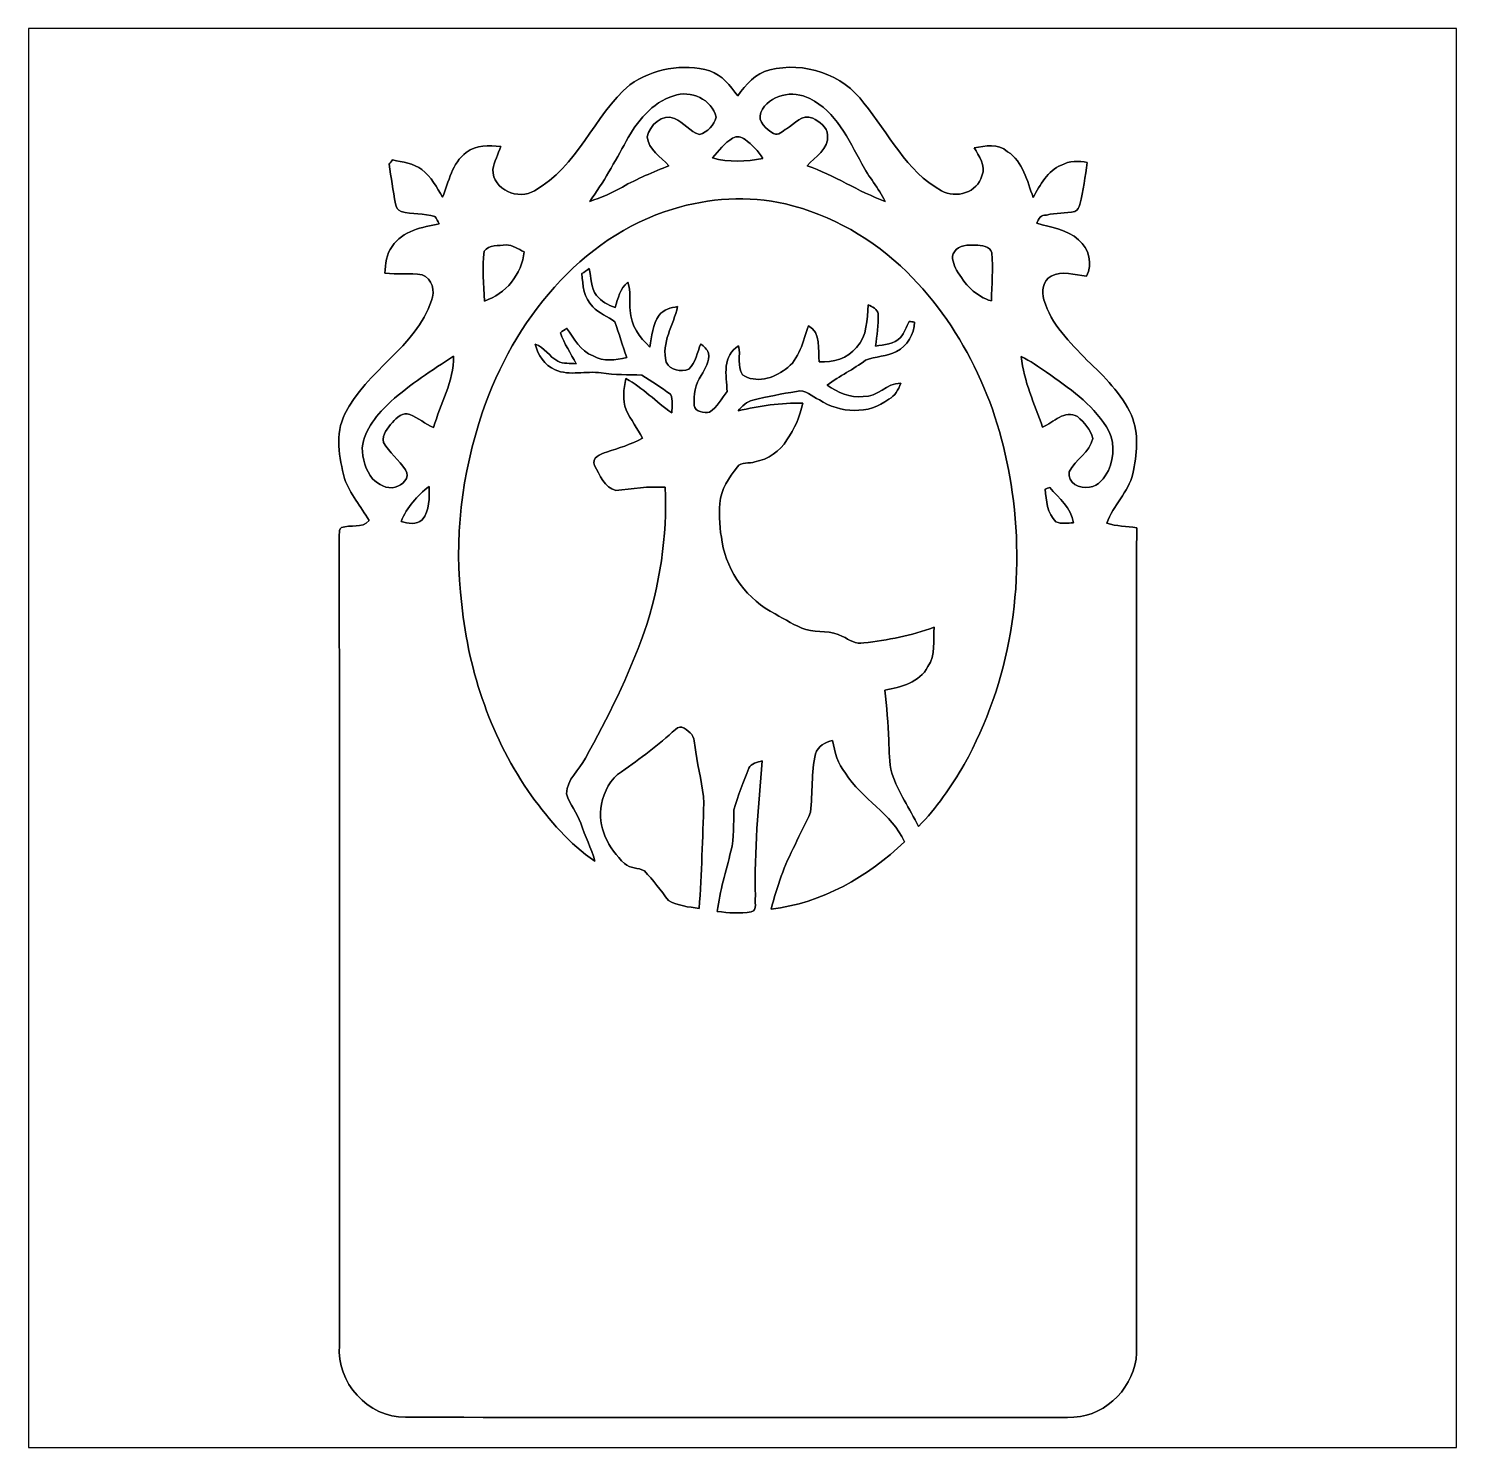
# Model space of a CAD drawing. Header units: centimetres. Extents: x -16.8 to 16.8, y -16.7 to 16.7.
import ezdxf

# ---------------------------------------------------------------- set-up
doc = ezdxf.new("R2010")
doc.units = ezdxf.units.CM
doc.header["$MEASUREMENT"] = 0
doc.layers.add('Layer 1', color=7, linetype='Continuous')

msp = doc.modelspace()

# ---------------------------------------------------------------- linework, layer by layer
at = {"layer": 'Layer 1', "color": 7}
for points, knots in [([(-16.77458, 16.66875), (-16.77458, 16.66875), (16.77458, 16.66875), (16.77458, 16.66875), (16.77458, 16.66875), (16.77458, 16.66875), (16.77458, -16.66875), (16.77458, -16.66875), (16.77458, -16.66875), (16.77458, -16.66875), (-16.77458, -16.66875), (-16.77458, -16.66875), (-16.77458, -16.66875), (-16.77458, -16.66875), (-16.77458, 16.66875), (-16.77458, 16.66875), (-16.77458, 16.66875), (-16.77458, 16.66875), (-16.77458, 16.66875), (-16.77458, 16.66875)], [0, 0, 0, 0, 0.16666667, 0.16666667, 0.16666667, 0.16666667, 0.33333333, 0.33333333, 0.33333333, 0.33333333, 0.5, 0.5, 0.5, 0.5, 0.66666667, 0.66666667, 0.66666667, 0.66666667, 1, 1, 1, 1]), ([(-2.64795, 15.34689), (-3.50203, 14.61629), (-3.87421, 13.42072), (-4.88562, 12.8591), (-4.88562, 12.8591), (-5.26662, 12.62803), (-5.85893, 12.87992), (-5.86987, 13.3537), (-5.86987, 13.3537), (-5.82683, 13.54243), (-5.74322, 13.71847), (-5.67937, 13.90086), (-5.67937, 13.90086), (-5.95665, 13.91532), (-6.25828, 13.94248), (-6.49076, 13.75939), (-6.49076, 13.75939), (-6.82837, 13.50786), (-6.9021, 13.07324), (-7.04497, 12.70388), (-7.04497, 12.70388), (-7.17868, 12.93918), (-7.31379, 13.18507), (-7.53075, 13.3544), (-7.53075, 13.3544), (-7.73007, 13.50469), (-7.98654, 13.52973), (-8.22219, 13.5823), (-8.22219, 13.5823), (-8.24971, 13.54843), (-8.27758, 13.51492), (-8.30509, 13.48105), (-8.30509, 13.48105), (-8.24936, 13.17272), (-8.21619, 12.86087), (-8.15093, 12.5543), (-8.15093, 12.5543), (-8.13541, 12.47987), (-8.10366, 12.39379), (-8.02287, 12.37015), (-8.02287, 12.37015), (-7.76534, 12.29078), (-7.48524, 12.33699), (-7.22806, 12.2495), (-7.22806, 12.2495), (-7.18432, 12.20082), (-7.15504, 12.14155), (-7.12364, 12.0844), (-7.12364, 12.0844), (-7.52334, 11.99833), (-7.99253, 11.92283), (-8.23278, 11.551), (-8.23278, 11.551), (-8.3693, 11.37003), (-8.38941, 11.1379), (-8.40176, 10.92024), (-8.40176, 10.92024), (-8.11213, 10.88355), (-7.8165, 10.93929), (-7.52934, 10.88178), (-7.52934, 10.88178), (-7.2838, 10.80311), (-7.21995, 10.49267), (-7.3085, 10.27677), (-7.3085, 10.27677), (-7.67433, 9.16975), (-8.84626, 8.63847), (-9.3412, 7.6133), (-9.3412, 7.6133), (-9.58674, 7.13811), (-9.47103, 6.59059), (-9.35355, 6.09706), (-9.35355, 6.09706), (-9.22338, 5.73546), (-8.96514, 5.43983), (-8.77535, 5.10963), (-8.77535, 5.10963), (-8.93727, 4.91208), (-9.21068, 5.02532), (-9.42128, 4.94206), (-9.42128, 4.94206), (-9.48902, 4.91984), (-9.46573, 4.83658), (-9.47491, 4.7819), (-9.47491, 4.7819), (-9.46785, -1.5688), (-9.47491, -7.91986), (-9.47138, -14.27092), (-9.47138, -14.27092), (-9.55075, -15.13946), (-8.79299, -15.96849), (-7.92127, -15.95826), (-7.92127, -15.95826), (-3.04094, -15.97131), (1.84009, -15.9572), (6.72042, -15.96496), (6.72042, -15.96496), (7.12682, -15.96284), (7.53463, -15.97977), (7.94032, -15.94238), (7.94032, -15.94238), (8.70479, -15.81714), (9.30063, -15.08019), (9.25971, -14.3062), (9.25971, -14.3062), (9.26218, -7.89234), (9.2583, -1.47849), (9.26147, 4.93501), (9.26147, 4.93501), (9.0297, 4.98369), (8.78593, 4.96605), (8.56192, 5.0486), (8.56192, 5.0486), (8.70973, 5.46206), (9.06286, 5.77286), (9.17328, 6.2036), (9.17328, 6.2036), (9.26253, 6.65586), (9.32356, 7.14622), (9.13977, 7.58261), (9.13977, 7.58261), (8.90129, 8.09131), (8.50371, 8.49701), (8.09696, 8.87342), (8.09696, 8.87342), (7.69444, 9.29322), (7.24606, 9.71832), (7.08378, 10.29582), (7.08378, 10.29582), (7.02804, 10.48703), (7.05097, 10.75196), (7.24923, 10.84827), (7.24923, 10.84827), (7.50147, 11.00208), (7.80803, 10.87579), (8.07967, 10.85109), (8.07967, 10.85109), (8.24195, 11.13296), (8.13717, 11.50056), (7.89481, 11.70481), (7.89481, 11.70481), (7.62917, 11.95211), (7.25029, 11.99303), (6.91832, 12.09393), (6.91832, 12.09393), (6.94902, 12.19341), (7.01252, 12.30736), (7.14446, 12.28619), (7.14446, 12.28619), (7.36212, 12.34264), (7.59107, 12.32253), (7.80979, 12.37368), (7.80979, 12.37368), (7.88106, 12.39238), (7.90293, 12.47493), (7.92551, 12.53596), (7.92551, 12.53596), (8.01158, 12.85946), (8.04827, 13.19354), (8.10154, 13.52374), (8.10154, 13.52374), (7.89905, 13.56325), (7.68032, 13.56042), (7.49547, 13.46024), (7.49547, 13.46024), (7.1688, 13.32653), (6.9917, 12.9981), (6.8326, 12.70212), (6.8326, 12.70212), (6.68091, 13.08171), (6.60188, 13.54349), (6.22653, 13.77597), (6.22653, 13.77597), (6.00992, 13.97635), (5.70583, 13.90897), (5.44407, 13.86981), (5.44407, 13.86981), (5.55378, 13.6712), (5.72629, 13.45212), (5.62575, 13.21223), (5.62575, 13.21223), (5.5312, 12.81536), (5.00803, 12.66543), (4.67431, 12.8584), (4.67431, 12.8584), (3.8421, 13.31313), (3.43464, 14.21342), (2.8515, 14.91615), (2.8515, 14.91615), (2.36679, 15.5956), (1.43898, 15.89864), (0.63959, 15.69791), (0.63959, 15.69791), (0.30551, 15.62206), (0.08079, 15.34971), (-0.11148, 15.08795), (-0.11148, 15.08795), (-0.28751, 15.32184), (-0.47801, 15.58219), (-0.768, 15.67321), (-0.768, 15.67321), (-1.39841, 15.86301), (-2.11102, 15.72013), (-2.64795, 15.34689)], [0, 0, 0, 0, 0.01923077, 0.01923077, 0.01923077, 0.01923077, 0.03846154, 0.03846154, 0.03846154, 0.03846154, 0.05769231, 0.05769231, 0.05769231, 0.05769231, 0.07692308, 0.07692308, 0.07692308, 0.07692308, 0.09615385, 0.09615385, 0.09615385, 0.09615385, 0.11538462, 0.11538462, 0.11538462, 0.11538462, 0.13461538, 0.13461538, 0.13461538, 0.13461538, 0.15384615, 0.15384615, 0.15384615, 0.15384615, 0.17307692, 0.17307692, 0.17307692, 0.17307692, 0.19230769, 0.19230769, 0.19230769, 0.19230769, 0.21153846, 0.21153846, 0.21153846, 0.21153846, 0.23076923, 0.23076923, 0.23076923, 0.23076923, 0.25, 0.25, 0.25, 0.25, 0.26923077, 0.26923077, 0.26923077, 0.26923077, 0.28846154, 0.28846154, 0.28846154, 0.28846154, 0.30769231, 0.30769231, 0.30769231, 0.30769231, 0.32692308, 0.32692308, 0.32692308, 0.32692308, 0.34615385, 0.34615385, 0.34615385, 0.34615385, 0.36538462, 0.36538462, 0.36538462, 0.36538462, 0.38461538, 0.38461538, 0.38461538, 0.38461538, 0.40384615, 0.40384615, 0.40384615, 0.40384615, 0.42307692, 0.42307692, 0.42307692, 0.42307692, 0.44230769, 0.44230769, 0.44230769, 0.44230769, 0.46153846, 0.46153846, 0.46153846, 0.46153846, 0.48076923, 0.48076923, 0.48076923, 0.48076923, 0.5, 0.5, 0.5, 0.5, 0.51923077, 0.51923077, 0.51923077, 0.51923077, 0.53846154, 0.53846154, 0.53846154, 0.53846154, 0.55769231, 0.55769231, 0.55769231, 0.55769231, 0.57692308, 0.57692308, 0.57692308, 0.57692308, 0.59615385, 0.59615385, 0.59615385, 0.59615385, 0.61538462, 0.61538462, 0.61538462, 0.61538462, 0.63461538, 0.63461538, 0.63461538, 0.63461538, 0.65384615, 0.65384615, 0.65384615, 0.65384615, 0.67307692, 0.67307692, 0.67307692, 0.67307692, 0.69230769, 0.69230769, 0.69230769, 0.69230769, 0.71153846, 0.71153846, 0.71153846, 0.71153846, 0.73076923, 0.73076923, 0.73076923, 0.73076923, 0.75, 0.75, 0.75, 0.75, 0.76923077, 0.76923077, 0.76923077, 0.76923077, 0.78846154, 0.78846154, 0.78846154, 0.78846154, 0.80769231, 0.80769231, 0.80769231, 0.80769231, 0.82692308, 0.82692308, 0.82692308, 0.82692308, 0.84615385, 0.84615385, 0.84615385, 0.84615385, 0.86538462, 0.86538462, 0.86538462, 0.86538462, 0.88461538, 0.88461538, 0.88461538, 0.88461538, 0.90384615, 0.90384615, 0.90384615, 0.90384615, 0.92307692, 0.92307692, 0.92307692, 0.92307692, 0.94230769, 0.94230769, 0.94230769, 0.94230769, 0.96153846, 0.96153846, 0.96153846, 0.96153846, 1, 1, 1, 1]), ([(-1.61608, 15.08866), (-1.21885, 15.23224), (-0.71579, 15.0047), (-0.61913, 14.58736), (-0.61913, 14.58736), (-0.66146, 14.39933), (-0.8255, 14.23106), (-1.01247, 14.18308), (-1.01247, 14.18308), (-1.2379, 14.24446), (-1.38677, 14.45966), (-1.59808, 14.55596), (-1.59808, 14.55596), (-1.8863, 14.68155), (-2.18228, 14.39227), (-2.24155, 14.12734), (-2.24155, 14.12734), (-2.21051, 13.8236), (-1.92088, 13.65003), (-1.7272, 13.44683), (-1.7272, 13.44683), (-2.10044, 13.2969), (-2.47086, 13.13956), (-2.82328, 12.94553), (-2.82328, 12.94553), (-3.0667, 12.80654), (-3.32458, 12.69506), (-3.59057, 12.60651), (-3.59057, 12.60651), (-3.26637, 13.05454), (-2.99649, 13.53714), (-2.73403, 14.02292), (-2.73403, 14.02292), (-2.48391, 14.47447), (-2.13007, 14.93449), (-1.61608, 15.08866)], [0, 0, 0, 0, 0.1, 0.1, 0.1, 0.1, 0.2, 0.2, 0.2, 0.2, 0.3, 0.3, 0.3, 0.3, 0.4, 0.4, 0.4, 0.4, 0.5, 0.5, 0.5, 0.5, 0.6, 0.6, 0.6, 0.6, 0.7, 0.7, 0.7, 0.7, 0.8, 0.8, 0.8, 0.8, 1, 1, 1, 1]), ([(0.43392, 14.69778), (0.6156, 15.11935), (1.19592, 15.23471), (1.57833, 15.02163), (1.57833, 15.02163), (2.19957, 14.72777), (2.48744, 14.06102), (2.80458, 13.49269), (2.80458, 13.49269), (2.96051, 13.18084), (3.20181, 12.92084), (3.35386, 12.60722), (3.35386, 12.60722), (2.72027, 12.83829), (2.15441, 13.22352), (1.51589, 13.44612), (1.51589, 13.44612), (1.70603, 13.65497), (2.03659, 13.83594), (1.99672, 14.16473), (1.99672, 14.16473), (1.99637, 14.36017), (1.8034, 14.47976), (1.65206, 14.56443), (1.65206, 14.56443), (1.39841, 14.67591), (1.22696, 14.42402), (1.03434, 14.3129), (1.03434, 14.3129), (0.94721, 14.27127), (0.84032, 14.12981), (0.73096, 14.2046), (0.73096, 14.2046), (0.5648, 14.28962), (0.33972, 14.48506), (0.43392, 14.69778)], [0, 0, 0, 0, 0.1, 0.1, 0.1, 0.1, 0.2, 0.2, 0.2, 0.2, 0.3, 0.3, 0.3, 0.3, 0.4, 0.4, 0.4, 0.4, 0.5, 0.5, 0.5, 0.5, 0.6, 0.6, 0.6, 0.6, 0.7, 0.7, 0.7, 0.7, 0.8, 0.8, 0.8, 0.8, 1, 1, 1, 1]), ([(-0.23142, 14.09277), (-0.13935, 14.14921), (-0.02152, 14.12699), (0.05891, 14.0649), (0.05891, 14.0649), (0.22507, 13.94248), (0.37677, 13.79396), (0.47801, 13.61264), (0.47801, 13.61264), (0.08714, 13.54243), (-0.31997, 13.52021), (-0.70556, 13.63098), (-0.70556, 13.63098), (-0.56127, 13.79679), (-0.42298, 13.97811), (-0.23142, 14.09277)], [0, 0, 0, 0, 0.2, 0.2, 0.2, 0.2, 0.4, 0.4, 0.4, 0.4, 0.6, 0.6, 0.6, 0.6, 1, 1, 1, 1]), ([(-1.64006, 12.42907), (-0.78705, 12.68942), (0.13582, 12.74833), (1.00789, 12.54795), (1.00789, 12.54795), (2.08421, 12.29748), (3.07269, 11.72175), (3.86009, 10.95093), (3.86009, 10.95093), (5.25462, 9.58074), (6.07801, 7.69479), (6.33871, 5.77321), (6.33871, 5.77321), (6.64774, 3.59516), (6.28826, 1.30563), (5.20912, -0.62124), (5.20912, -0.62124), (4.90079, -1.13947), (4.5653, -1.64994), (4.13561, -2.0768), (4.13561, -2.0768), (3.92853, -1.66017), (3.65513, -1.27423), (3.51155, -0.82797), (3.51155, -0.82797), (3.43994, -0.57644), (3.4477, -0.31115), (3.43606, -0.05256), (3.43606, -0.05256), (3.43112, 0.34219), (3.38314, 0.73413), (3.34469, 1.12642), (3.34469, 1.12642), (3.72428, 1.19168), (4.16278, 1.30634), (4.35681, 1.67605), (4.35681, 1.67605), (4.54131, 1.94874), (4.47957, 2.29306), (4.5018, 2.60209), (4.5018, 2.60209), (3.97228, 2.40065), (3.4096, 2.30399), (2.84974, 2.23308), (2.84974, 2.23308), (2.66136, 2.19075), (2.50896, 2.31105), (2.35268, 2.38866), (2.35268, 2.38866), (2.08739, 2.53153), (1.77094, 2.47685), (1.48731, 2.54847), (1.48731, 2.54847), (1.22943, 2.63384), (1.00365, 2.78765), (0.76588, 2.91465), (0.76588, 2.91465), (0.12559, 3.24767), (-0.36301, 3.88514), (-0.47731, 4.60304), (-0.47731, 4.60304), (-0.53481, 4.90149), (-0.55386, 5.20771), (-0.53587, 5.51074), (-0.53587, 5.51074), (-0.51364, 5.83882), (-0.31574, 6.11681), (-0.12136, 6.36799), (-0.12136, 6.36799), (-0.02999, 6.49923), (0.16298, 6.44031), (0.29316, 6.49146), (0.29316, 6.49146), (0.59902, 6.54191), (0.88371, 6.73382), (1.04069, 7.00229), (1.04069, 7.00229), (1.22026, 7.26264), (1.35537, 7.55685), (1.4157, 7.86836), (1.4157, 7.86836), (0.90346, 7.88211), (0.39441, 7.79674), (-0.10442, 7.68879), (-0.10442, 7.68879), (-0.00706, 7.79321), (0.09737, 7.90575), (0.24342, 7.93644), (0.24342, 7.93644), (0.58138, 8.02005), (0.92392, 8.0899), (1.26859, 8.14105), (1.26859, 8.14105), (1.4792, 8.20596), (1.63442, 8.02428), (1.80552, 7.9435), (1.80552, 7.9435), (2.28565, 7.62811), (2.97356, 7.59389), (3.43747, 7.95867), (3.43747, 7.95867), (3.58352, 8.03698), (3.66571, 8.18374), (3.71651, 8.33473), (3.71651, 8.33473), (3.3842, 8.35237), (3.17676, 7.9943), (2.8388, 8.0264), (2.8388, 8.0264), (2.52554, 7.98019), (2.24049, 8.12271), (1.99178, 8.29275), (1.99178, 8.29275), (2.2793, 8.50759), (2.60879, 8.65928), (2.89313, 8.88047), (2.89313, 8.88047), (3.12843, 8.96444), (3.39161, 8.96585), (3.61668, 9.08438), (3.61668, 9.08438), (3.87879, 9.20397), (4.03049, 9.49043), (4.04424, 9.77124), (4.04424, 9.77124), (4.00121, 9.77653), (3.95852, 9.78147), (3.91583, 9.78641), (3.91583, 9.78641), (3.85551, 9.65729), (3.80012, 9.52288), (3.71369, 9.40894), (3.71369, 9.40894), (3.56094, 9.24948), (3.33269, 9.23607), (3.12773, 9.20891), (3.12773, 9.20891), (3.1556, 9.45938), (3.19511, 9.71056), (3.1877, 9.9635), (3.1877, 9.9635), (3.16971, 10.08204), (3.04659, 10.12896), (2.95416, 10.17729), (2.95416, 10.17729), (2.92276, 9.83333), (2.93829, 9.44527), (2.67547, 9.17857), (2.67547, 9.17857), (2.47015, 8.9094), (2.12619, 8.82544), (1.80375, 8.83567), (1.80375, 8.83567), (1.76565, 9.12036), (1.85491, 9.52077), (1.54834, 9.68692), (1.54834, 9.68692), (1.4164, 9.32568), (1.34867, 8.89212), (1.00506, 8.6614), (1.00506, 8.6614), (0.7299, 8.45326), (0.30621, 8.32062), (-0.00176, 8.53581), (-0.00176, 8.53581), (-0.13123, 8.73442), (-0.04092, 8.99019), (-0.09102, 9.21173), (-0.09102, 9.21173), (-0.47978, 8.9976), (-0.38488, 8.51041), (-0.35948, 8.14458), (-0.35948, 8.14458), (-0.48084, 7.97137), (-0.59866, 7.77875), (-0.77223, 7.65281), (-0.77223, 7.65281), (-0.90099, 7.63129), (-1.11196, 7.65951), (-1.13736, 7.81614), (-1.13736, 7.81614), (-1.149, 8.06132), (-1.1109, 8.31321), (-0.97049, 8.51958), (-0.97049, 8.51958), (-0.87595, 8.67939), (-0.77399, 8.84943), (-0.79728, 9.04487), (-0.79728, 9.04487), (-0.82797, 9.13836), (-0.91334, 9.19762), (-0.98002, 9.2643), (-0.98002, 9.2643), (-1.06751, 9.06251), (-1.09538, 8.82509), (-1.26083, 8.66599), (-1.26083, 8.66599), (-1.44321, 8.59684), (-1.70356, 8.63106), (-1.78964, 8.82826), (-1.78964, 8.82826), (-1.91946, 9.28934), (-1.62066, 9.69998), (-1.524, 10.13531), (-1.524, 10.13531), (-1.68451, 10.11379), (-1.85561, 10.0651), (-1.95898, 9.93175), (-1.95898, 9.93175), (-2.12513, 9.7215), (-2.12408, 9.43575), (-2.17558, 9.18598), (-2.17558, 9.18598), (-2.41476, 9.41176), (-2.6289, 9.69892), (-2.63666, 10.04147), (-2.63666, 10.04147), (-2.66488, 10.26266), (-2.61691, 10.49196), (-2.69064, 10.70681), (-2.69064, 10.70681), (-2.88466, 10.57028), (-2.91783, 10.32545), (-2.99297, 10.11661), (-2.99297, 10.11661), (-3.15948, 10.17129), (-3.31893, 10.26019), (-3.43112, 10.39742), (-3.43112, 10.39742), (-3.56553, 10.58404), (-3.55212, 10.81899), (-3.59939, 11.03313), (-3.59939, 11.03313), (-3.65725, 10.9922), (-3.7144, 10.95093), (-3.77155, 10.91001), (-3.77155, 10.91001), (-3.75532, 10.63837), (-3.72992, 10.3318), (-3.51861, 10.13425), (-3.51861, 10.13425), (-3.37326, 9.9762), (-3.16195, 9.90847), (-2.99896, 9.77477), (-2.99896, 9.77477), (-2.89384, 9.50136), (-2.82187, 9.21385), (-2.72062, 8.93798), (-2.72062, 8.93798), (-2.98168, 8.8713), (-3.26355, 8.84343), (-3.5119, 8.97572), (-3.5119, 8.97572), (-3.80718, 9.09567), (-3.95605, 9.38459), (-4.1335, 9.62731), (-4.1335, 9.62731), (-4.18148, 9.59273), (-4.2291, 9.55781), (-4.27673, 9.52288), (-4.27673, 9.52288), (-4.19171, 9.26218), (-4.03366, 9.0357), (-3.90878, 8.79369), (-3.90878, 8.79369), (-4.05165, 8.8078), (-4.20899, 8.78558), (-4.34269, 8.85331), (-4.34269, 8.85331), (-4.53461, 8.96514), (-4.65667, 9.17293), (-4.86798, 9.25512), (-4.86798, 9.25512), (-4.81753, 8.99513), (-4.6422, 8.76406), (-4.40408, 8.64799), (-4.40408, 8.64799), (-4.05624, 8.50124), (-3.67983, 8.63177), (-3.31929, 8.57814), (-3.31929, 8.57814), (-3.00355, 8.52805), (-2.68182, 8.54181), (-2.36396, 8.52452), (-2.36396, 8.52452), (-2.13501, 8.38412), (-1.90641, 8.24054), (-1.69333, 8.07614), (-1.69333, 8.07614), (-1.62348, 7.94385), (-1.65876, 7.78369), (-1.66299, 7.63976), (-1.66299, 7.63976), (-2.03129, 7.89517), (-2.34244, 8.23172), (-2.74038, 8.44444), (-2.74038, 8.44444), (-2.78977, 8.2042), (-2.82963, 7.94103), (-2.73579, 7.70749), (-2.73579, 7.70749), (-2.62467, 7.47748), (-2.46803, 7.27251), (-2.35162, 7.04462), (-2.35162, 7.04462), (-2.61902, 6.90139), (-2.90548, 6.80473), (-3.19511, 6.71901), (-3.19511, 6.71901), (-3.32387, 6.67597), (-3.56658, 6.58354), (-3.4738, 6.40503), (-3.4738, 6.40503), (-3.35386, 6.18067), (-3.24838, 5.88081), (-2.97639, 5.81554), (-2.97639, 5.81554), (-2.59115, 5.85823), (-2.20592, 5.91679), (-1.81645, 5.89068), (-1.81645, 5.89068), (-1.76636, 4.73745), (-1.93993, 3.57893), (-2.31034, 2.48673), (-2.31034, 2.48673), (-2.67194, 1.45733), (-3.16618, 0.48048), (-3.68935, -0.47484), (-3.68935, -0.47484), (-3.83011, -0.75953), (-4.1342, -0.96767), (-4.13138, -1.31128), (-4.13138, -1.31128), (-4.06471, -1.56034), (-3.87985, -1.75789), (-3.80083, -2.00307), (-3.80083, -2.00307), (-3.69641, -2.30223), (-3.55353, -2.58763), (-3.46781, -2.89313), (-3.46781, -2.89313), (-4.06329, -2.49132), (-4.53461, -1.93357), (-4.95618, -1.3589), (-4.95618, -1.3589), (-5.88963, -0.03916), (-6.43431, 1.53458), (-6.59553, 3.13831), (-6.59553, 3.13831), (-6.79379, 4.65808), (-6.59589, 6.21453), (-6.10799, 7.66304), (-6.10799, 7.66304), (-5.73617, 8.73372), (-5.18054, 9.74866), (-4.41854, 10.59215), (-4.41854, 10.59215), (-3.67489, 11.43282), (-2.71815, 12.09992), (-1.64006, 12.42907)], [0, 0, 0, 0, 0.01098901, 0.01098901, 0.01098901, 0.01098901, 0.02197802, 0.02197802, 0.02197802, 0.02197802, 0.03296703, 0.03296703, 0.03296703, 0.03296703, 0.04395604, 0.04395604, 0.04395604, 0.04395604, 0.05494505, 0.05494505, 0.05494505, 0.05494505, 0.06593407, 0.06593407, 0.06593407, 0.06593407, 0.07692308, 0.07692308, 0.07692308, 0.07692308, 0.08791209, 0.08791209, 0.08791209, 0.08791209, 0.0989011, 0.0989011, 0.0989011, 0.0989011, 0.10989011, 0.10989011, 0.10989011, 0.10989011, 0.12087912, 0.12087912, 0.12087912, 0.12087912, 0.13186813, 0.13186813, 0.13186813, 0.13186813, 0.14285714, 0.14285714, 0.14285714, 0.14285714, 0.15384615, 0.15384615, 0.15384615, 0.15384615, 0.16483516, 0.16483516, 0.16483516, 0.16483516, 0.17582418, 0.17582418, 0.17582418, 0.17582418, 0.18681319, 0.18681319, 0.18681319, 0.18681319, 0.1978022, 0.1978022, 0.1978022, 0.1978022, 0.20879121, 0.20879121, 0.20879121, 0.20879121, 0.21978022, 0.21978022, 0.21978022, 0.21978022, 0.23076923, 0.23076923, 0.23076923, 0.23076923, 0.24175824, 0.24175824, 0.24175824, 0.24175824, 0.25274725, 0.25274725, 0.25274725, 0.25274725, 0.26373626, 0.26373626, 0.26373626, 0.26373626, 0.27472527, 0.27472527, 0.27472527, 0.27472527, 0.28571429, 0.28571429, 0.28571429, 0.28571429, 0.2967033, 0.2967033, 0.2967033, 0.2967033, 0.30769231, 0.30769231, 0.30769231, 0.30769231, 0.31868132, 0.31868132, 0.31868132, 0.31868132, 0.32967033, 0.32967033, 0.32967033, 0.32967033, 0.34065934, 0.34065934, 0.34065934, 0.34065934, 0.35164835, 0.35164835, 0.35164835, 0.35164835, 0.36263736, 0.36263736, 0.36263736, 0.36263736, 0.37362637, 0.37362637, 0.37362637, 0.37362637, 0.38461538, 0.38461538, 0.38461538, 0.38461538, 0.3956044, 0.3956044, 0.3956044, 0.3956044, 0.40659341, 0.40659341, 0.40659341, 0.40659341, 0.41758242, 0.41758242, 0.41758242, 0.41758242, 0.42857143, 0.42857143, 0.42857143, 0.42857143, 0.43956044, 0.43956044, 0.43956044, 0.43956044, 0.45054945, 0.45054945, 0.45054945, 0.45054945, 0.46153846, 0.46153846, 0.46153846, 0.46153846, 0.47252747, 0.47252747, 0.47252747, 0.47252747, 0.48351648, 0.48351648, 0.48351648, 0.48351648, 0.49450549, 0.49450549, 0.49450549, 0.49450549, 0.50549451, 0.50549451, 0.50549451, 0.50549451, 0.51648352, 0.51648352, 0.51648352, 0.51648352, 0.52747253, 0.52747253, 0.52747253, 0.52747253, 0.53846154, 0.53846154, 0.53846154, 0.53846154, 0.54945055, 0.54945055, 0.54945055, 0.54945055, 0.56043956, 0.56043956, 0.56043956, 0.56043956, 0.57142857, 0.57142857, 0.57142857, 0.57142857, 0.58241758, 0.58241758, 0.58241758, 0.58241758, 0.59340659, 0.59340659, 0.59340659, 0.59340659, 0.6043956, 0.6043956, 0.6043956, 0.6043956, 0.61538462, 0.61538462, 0.61538462, 0.61538462, 0.62637363, 0.62637363, 0.62637363, 0.62637363, 0.63736264, 0.63736264, 0.63736264, 0.63736264, 0.64835165, 0.64835165, 0.64835165, 0.64835165, 0.65934066, 0.65934066, 0.65934066, 0.65934066, 0.67032967, 0.67032967, 0.67032967, 0.67032967, 0.68131868, 0.68131868, 0.68131868, 0.68131868, 0.69230769, 0.69230769, 0.69230769, 0.69230769, 0.7032967, 0.7032967, 0.7032967, 0.7032967, 0.71428571, 0.71428571, 0.71428571, 0.71428571, 0.72527473, 0.72527473, 0.72527473, 0.72527473, 0.73626374, 0.73626374, 0.73626374, 0.73626374, 0.74725275, 0.74725275, 0.74725275, 0.74725275, 0.75824176, 0.75824176, 0.75824176, 0.75824176, 0.76923077, 0.76923077, 0.76923077, 0.76923077, 0.78021978, 0.78021978, 0.78021978, 0.78021978, 0.79120879, 0.79120879, 0.79120879, 0.79120879, 0.8021978, 0.8021978, 0.8021978, 0.8021978, 0.81318681, 0.81318681, 0.81318681, 0.81318681, 0.82417582, 0.82417582, 0.82417582, 0.82417582, 0.83516484, 0.83516484, 0.83516484, 0.83516484, 0.84615385, 0.84615385, 0.84615385, 0.84615385, 0.85714286, 0.85714286, 0.85714286, 0.85714286, 0.86813187, 0.86813187, 0.86813187, 0.86813187, 0.87912088, 0.87912088, 0.87912088, 0.87912088, 0.89010989, 0.89010989, 0.89010989, 0.89010989, 0.9010989, 0.9010989, 0.9010989, 0.9010989, 0.91208791, 0.91208791, 0.91208791, 0.91208791, 0.92307692, 0.92307692, 0.92307692, 0.92307692, 0.93406593, 0.93406593, 0.93406593, 0.93406593, 0.94505495, 0.94505495, 0.94505495, 0.94505495, 0.95604396, 0.95604396, 0.95604396, 0.95604396, 0.96703297, 0.96703297, 0.96703297, 0.96703297, 0.97802198, 0.97802198, 0.97802198, 0.97802198, 1, 1, 1, 1]), ([(-6.07307, 11.43776), (-5.95948, 11.59651), (-5.72488, 11.56335), (-5.55449, 11.58416), (-5.55449, 11.58416), (-5.39856, 11.58522), (-5.26733, 11.48609), (-5.13045, 11.42577), (-5.13045, 11.42577), (-5.17701, 10.90083), (-5.56613, 10.42776), (-6.06531, 10.26654), (-6.06531, 10.26654), (-6.08154, 10.65601), (-6.11399, 11.04971), (-6.07307, 11.43776)], [0, 0, 0, 0, 0.2, 0.2, 0.2, 0.2, 0.4, 0.4, 0.4, 0.4, 0.6, 0.6, 0.6, 0.6, 1, 1, 1, 1]), ([(4.97734, 11.42506), (5.08176, 11.58699), (5.30542, 11.58452), (5.47476, 11.58205), (5.47476, 11.58205), (5.59929, 11.56476), (5.82895, 11.56935), (5.85682, 11.39896), (5.85682, 11.39896), (5.89209, 11.02219), (5.85929, 10.64436), (5.84694, 10.2676), (5.84694, 10.2676), (5.48464, 10.36884), (5.21194, 10.67506), (5.03167, 10.9915), (5.03167, 10.9915), (4.96852, 11.1192), (4.88456, 11.28995), (4.97734, 11.42506)], [0, 0, 0, 0, 0.16666667, 0.16666667, 0.16666667, 0.16666667, 0.33333333, 0.33333333, 0.33333333, 0.33333333, 0.5, 0.5, 0.5, 0.5, 0.66666667, 0.66666667, 0.66666667, 0.66666667, 1, 1, 1, 1]), ([(-8.26135, 7.90787), (-7.80556, 8.30827), (-7.29897, 8.64764), (-6.78674, 8.97114), (-6.78674, 8.97114), (-6.7878, 8.37953), (-7.09401, 7.85001), (-7.26017, 7.29439), (-7.26017, 7.29439), (-7.45772, 7.37447), (-7.61788, 7.52581), (-7.81544, 7.60307), (-7.81544, 7.60307), (-7.97842, 7.66374), (-8.12729, 7.52757), (-8.22643, 7.41539), (-8.22643, 7.41539), (-8.33508, 7.28239), (-8.47161, 7.13564), (-8.43739, 6.94584), (-8.43739, 6.94584), (-8.29804, 6.70525), (-8.07085, 6.53097), (-7.91633, 6.30202), (-7.91633, 6.30202), (-7.80203, 6.11399), (-7.98865, 5.93302), (-8.15975, 5.89597), (-8.15975, 5.89597), (-8.35695, 5.83353), (-8.55204, 5.963), (-8.68998, 6.09106), (-8.68998, 6.09106), (-8.85825, 6.29356), (-8.93163, 6.56202), (-8.93269, 6.82131), (-8.93269, 6.82131), (-8.89176, 7.26828), (-8.5658, 7.61153), (-8.26135, 7.90787)], [0, 0, 0, 0, 0.09090909, 0.09090909, 0.09090909, 0.09090909, 0.18181818, 0.18181818, 0.18181818, 0.18181818, 0.27272727, 0.27272727, 0.27272727, 0.27272727, 0.36363636, 0.36363636, 0.36363636, 0.36363636, 0.45454545, 0.45454545, 0.45454545, 0.45454545, 0.54545455, 0.54545455, 0.54545455, 0.54545455, 0.63636364, 0.63636364, 0.63636364, 0.63636364, 0.72727273, 0.72727273, 0.72727273, 0.72727273, 0.81818182, 0.81818182, 0.81818182, 0.81818182, 1, 1, 1, 1]), ([(6.54932, 8.9602), (6.76346, 8.86531), (6.95043, 8.72031), (7.14516, 8.59226), (7.14516, 8.59226), (7.66692, 8.23348), (8.20067, 7.85495), (8.54922, 7.31344), (8.54922, 7.31344), (8.7563, 7.01463), (8.73513, 6.60929), (8.60249, 6.28544), (8.60249, 6.28544), (8.50018, 6.11823), (8.36965, 5.91185), (8.15269, 5.89315), (8.15269, 5.89315), (7.93009, 5.84235), (7.62459, 5.98981), (7.67503, 6.25722), (7.67503, 6.25722), (7.82002, 6.54085), (8.16434, 6.71618), (8.23383, 7.03756), (8.23383, 7.03756), (8.18832, 7.24535), (8.02534, 7.41433), (7.87012, 7.55191), (7.87012, 7.55191), (7.57096, 7.72266), (7.30567, 7.41645), (7.04956, 7.3025), (7.04956, 7.3025), (6.86117, 7.84719), (6.60823, 8.38059), (6.54932, 8.9602)], [0, 0, 0, 0, 0.1, 0.1, 0.1, 0.1, 0.2, 0.2, 0.2, 0.2, 0.3, 0.3, 0.3, 0.3, 0.4, 0.4, 0.4, 0.4, 0.5, 0.5, 0.5, 0.5, 0.6, 0.6, 0.6, 0.6, 0.7, 0.7, 0.7, 0.7, 0.8, 0.8, 0.8, 0.8, 1, 1, 1, 1]), ([(-8.01934, 5.08917), (-7.88529, 5.4169), (-7.64152, 5.69666), (-7.36353, 5.9115), (-7.36353, 5.9115), (-7.35612, 5.6455), (-7.3473, 5.34705), (-7.5251, 5.12657), (-7.5251, 5.12657), (-7.66198, 5.00133), (-7.85918, 5.04014), (-8.01934, 5.08917)], [0, 0, 0, 0, 0.25, 0.25, 0.25, 0.25, 0.5, 0.5, 0.5, 0.5, 1, 1, 1, 1]), ([(7.11447, 5.84906), (7.14093, 5.85858), (7.1942, 5.87798), (7.22101, 5.88751), (7.22101, 5.88751), (7.42774, 5.63457), (7.73677, 5.40491), (7.77557, 5.05813), (7.77557, 5.05813), (7.63905, 5.0479), (7.49688, 5.02849), (7.36494, 5.07541), (7.36494, 5.07541), (7.15821, 5.28003), (7.1314, 5.57565), (7.11447, 5.84906)], [0, 0, 0, 0, 0.2, 0.2, 0.2, 0.2, 0.4, 0.4, 0.4, 0.4, 0.6, 0.6, 0.6, 0.6, 1, 1, 1, 1]), ([(-1.57621, 0.20144), (-1.44463, 0.3429), (-1.29293, 0.17815), (-1.19204, 0.07832), (-1.19204, 0.07832), (-1.11125, -0.03986), (-1.12501, -0.19297), (-1.09749, -0.32949), (-1.09749, -0.32949), (-1.05128, -0.73201), (-0.9204, -1.12219), (-0.90946, -1.52929), (-0.90946, -1.52929), (-0.93521, -2.3555), (-0.95991, -3.18206), (-1.01882, -4.00685), (-1.01882, -4.00685), (-1.26189, -3.96593), (-1.52294, -3.94617), (-1.73778, -3.81953), (-1.73778, -3.81953), (-1.91805, -3.57928), (-2.10185, -3.34116), (-2.3054, -3.11961), (-2.3054, -3.11961), (-2.45251, -3.04165), (-2.64372, -3.06846), (-2.77178, -2.95028), (-2.77178, -2.95028), (-3.14995, -2.60033), (-3.41806, -2.08456), (-3.3147, -1.5561), (-3.3147, -1.5561), (-3.24591, -1.26118), (-3.10974, -0.95638), (-2.84163, -0.79199), (-2.84163, -0.79199), (-2.40206, -0.48401), (-1.97309, -0.16051), (-1.57621, 0.20144)], [0, 0, 0, 0, 0.09090909, 0.09090909, 0.09090909, 0.09090909, 0.18181818, 0.18181818, 0.18181818, 0.18181818, 0.27272727, 0.27272727, 0.27272727, 0.27272727, 0.36363636, 0.36363636, 0.36363636, 0.36363636, 0.45454545, 0.45454545, 0.45454545, 0.45454545, 0.54545455, 0.54545455, 0.54545455, 0.54545455, 0.63636364, 0.63636364, 0.63636364, 0.63636364, 0.72727273, 0.72727273, 0.72727273, 0.72727273, 0.81818182, 0.81818182, 0.81818182, 0.81818182, 1, 1, 1, 1]), ([(1.71415, -0.36936), (1.76918, -0.18909), (1.94874, -0.10195), (2.11631, -0.05644), (2.11631, -0.05644), (2.16994, -0.32914), (2.23308, -0.60925), (2.41759, -0.82832), (2.41759, -0.82832), (2.79717, -1.43545), (3.5119, -1.77024), (3.80436, -2.43875), (3.80436, -2.43875), (2.95099, -3.2579), (1.86196, -3.88444), (0.67275, -4.02026), (0.67275, -4.02026), (0.80504, -3.49779), (0.98707, -2.98697), (1.23437, -2.5079), (1.23437, -2.5079), (1.35114, -2.25143), (1.49542, -2.00695), (1.59561, -1.74378), (1.59561, -1.74378), (1.65559, -1.28834), (1.61219, -0.81986), (1.71415, -0.36936)], [0, 0, 0, 0, 0.125, 0.125, 0.125, 0.125, 0.25, 0.25, 0.25, 0.25, 0.375, 0.375, 0.375, 0.375, 0.5, 0.5, 0.5, 0.5, 0.625, 0.625, 0.625, 0.625, 0.75, 0.75, 0.75, 0.75, 1, 1, 1, 1]), ([(0.15134, -0.71191), (0.20144, -0.58596), (0.34996, -0.57362), (0.46249, -0.53869), (0.46249, -0.53869), (0.37324, -1.59738), (0.27622, -2.65783), (0.30445, -3.72216), (0.30445, -3.72216), (0.27058, -3.82376), (0.36371, -4.04424), (0.20708, -4.08764), (0.20708, -4.08764), (-0.05821, -4.12468), (-0.32985, -4.11057), (-0.59549, -4.07564), (-0.59549, -4.07564), (-0.52811, -3.59445), (-0.39088, -3.12773), (-0.27129, -2.65818), (-0.27129, -2.65818), (-0.19015, -2.34139), (-0.21519, -2.01224), (-0.20144, -1.68945), (-0.20144, -1.68945), (-0.09984, -1.35855), (0.01058, -1.02799), (0.15134, -0.71191)], [0, 0, 0, 0, 0.125, 0.125, 0.125, 0.125, 0.25, 0.25, 0.25, 0.25, 0.375, 0.375, 0.375, 0.375, 0.5, 0.5, 0.5, 0.5, 0.625, 0.625, 0.625, 0.625, 0.75, 0.75, 0.75, 0.75, 1, 1, 1, 1])]:
    msp.add_open_spline(points, degree=3, knots=knots, dxfattribs=at)
at = {"layer": 'Layer 1', "color": 8}
for points, knots in [([(-2.64795, 15.34689), (-2.11102, 15.72013), (-1.39841, 15.86301), (-0.768, 15.67321), (-0.768, 15.67321), (-0.47801, 15.58219), (-0.28751, 15.32184), (-0.11148, 15.08795), (-0.11148, 15.08795), (0.08079, 15.34971), (0.30551, 15.62206), (0.63959, 15.69791), (0.63959, 15.69791), (1.43898, 15.89864), (2.36679, 15.5956), (2.8515, 14.91615), (2.8515, 14.91615), (3.43464, 14.21342), (3.8421, 13.31313), (4.67431, 12.8584), (4.67431, 12.8584), (5.00803, 12.66543), (5.5312, 12.81536), (5.62575, 13.21223), (5.62575, 13.21223), (5.72629, 13.45212), (5.55378, 13.6712), (5.44407, 13.86981), (5.44407, 13.86981), (5.70583, 13.90897), (6.00992, 13.97635), (6.22653, 13.77597), (6.22653, 13.77597), (6.60188, 13.54349), (6.68091, 13.08171), (6.8326, 12.70212), (6.8326, 12.70212), (6.9917, 12.9981), (7.1688, 13.32653), (7.49547, 13.46024), (7.49547, 13.46024), (7.68032, 13.56042), (7.89905, 13.56325), (8.10154, 13.52374), (8.10154, 13.52374), (8.04827, 13.19354), (8.01158, 12.85946), (7.92551, 12.53596), (7.92551, 12.53596), (7.90293, 12.47493), (7.88106, 12.39238), (7.80979, 12.37368), (7.80979, 12.37368), (7.59107, 12.32253), (7.36212, 12.34264), (7.14446, 12.28619), (7.14446, 12.28619), (7.01252, 12.30736), (6.94902, 12.19341), (6.91832, 12.09393), (6.91832, 12.09393), (7.25029, 11.99303), (7.62917, 11.95211), (7.89481, 11.70481), (7.89481, 11.70481), (8.13717, 11.50056), (8.24195, 11.13296), (8.07967, 10.85109), (8.07967, 10.85109), (7.80803, 10.87579), (7.50147, 11.00208), (7.24923, 10.84827), (7.24923, 10.84827), (7.05097, 10.75196), (7.02804, 10.48703), (7.08378, 10.29582), (7.08378, 10.29582), (7.24606, 9.71832), (7.69444, 9.29322), (8.09696, 8.87342), (8.09696, 8.87342), (8.50371, 8.49701), (8.90129, 8.09131), (9.13977, 7.58261), (9.13977, 7.58261), (9.32356, 7.14622), (9.26253, 6.65586), (9.17328, 6.2036), (9.17328, 6.2036), (9.06286, 5.77286), (8.70973, 5.46206), (8.56192, 5.0486), (8.56192, 5.0486), (8.78593, 4.96605), (9.0297, 4.98369), (9.26147, 4.93501), (9.26147, 4.93501), (9.2583, -1.47849), (9.26218, -7.89234), (9.25971, -14.3062), (9.25971, -14.3062), (9.30063, -15.08019), (8.70479, -15.81714), (7.94032, -15.94238), (7.94032, -15.94238), (7.53463, -15.97977), (7.12682, -15.96284), (6.72042, -15.96496), (6.72042, -15.96496), (1.84009, -15.9572), (-3.04094, -15.97131), (-7.92127, -15.95826), (-7.92127, -15.95826), (-8.79299, -15.96849), (-9.55075, -15.13946), (-9.47138, -14.27092), (-9.47138, -14.27092), (-9.47491, -7.91986), (-9.46785, -1.5688), (-9.47491, 4.7819), (-9.47491, 4.7819), (-9.46573, 4.83658), (-9.48902, 4.91984), (-9.42128, 4.94206), (-9.42128, 4.94206), (-9.21068, 5.02532), (-8.93727, 4.91208), (-8.77535, 5.10963), (-8.77535, 5.10963), (-8.96514, 5.43983), (-9.22338, 5.73546), (-9.35355, 6.09706), (-9.35355, 6.09706), (-9.47103, 6.59059), (-9.58674, 7.13811), (-9.3412, 7.6133), (-9.3412, 7.6133), (-8.84626, 8.63847), (-7.67433, 9.16975), (-7.3085, 10.27677), (-7.3085, 10.27677), (-7.21995, 10.49267), (-7.2838, 10.80311), (-7.52934, 10.88178), (-7.52934, 10.88178), (-7.8165, 10.93929), (-8.11213, 10.88355), (-8.40176, 10.92024), (-8.40176, 10.92024), (-8.38941, 11.1379), (-8.3693, 11.37003), (-8.23278, 11.551), (-8.23278, 11.551), (-7.99253, 11.92283), (-7.52334, 11.99833), (-7.12364, 12.0844), (-7.12364, 12.0844), (-7.15504, 12.14155), (-7.18432, 12.20082), (-7.22806, 12.2495), (-7.22806, 12.2495), (-7.48524, 12.33699), (-7.76534, 12.29078), (-8.02287, 12.37015), (-8.02287, 12.37015), (-8.10366, 12.39379), (-8.13541, 12.47987), (-8.15093, 12.5543), (-8.15093, 12.5543), (-8.21619, 12.86087), (-8.24936, 13.17272), (-8.30509, 13.48105), (-8.30509, 13.48105), (-8.27758, 13.51492), (-8.24971, 13.54843), (-8.22219, 13.5823), (-8.22219, 13.5823), (-7.98654, 13.52973), (-7.73007, 13.50469), (-7.53075, 13.3544), (-7.53075, 13.3544), (-7.31379, 13.18507), (-7.17868, 12.93918), (-7.04497, 12.70388), (-7.04497, 12.70388), (-6.9021, 13.07324), (-6.82837, 13.50786), (-6.49076, 13.75939), (-6.49076, 13.75939), (-6.25828, 13.94248), (-5.95665, 13.91532), (-5.67937, 13.90086), (-5.67937, 13.90086), (-5.74322, 13.71847), (-5.82683, 13.54243), (-5.86987, 13.3537), (-5.86987, 13.3537), (-5.85893, 12.87992), (-5.26662, 12.62803), (-4.88562, 12.8591), (-4.88562, 12.8591), (-3.87421, 13.42072), (-3.50203, 14.61629), (-2.64795, 15.34689), (-2.64795, 15.34689), (-2.64795, 15.34689), (-2.64795, 15.34689), (-2.64795, 15.34689)], [0, 0, 0, 0, 0.01886792, 0.01886792, 0.01886792, 0.01886792, 0.03773585, 0.03773585, 0.03773585, 0.03773585, 0.05660377, 0.05660377, 0.05660377, 0.05660377, 0.0754717, 0.0754717, 0.0754717, 0.0754717, 0.09433962, 0.09433962, 0.09433962, 0.09433962, 0.11320755, 0.11320755, 0.11320755, 0.11320755, 0.13207547, 0.13207547, 0.13207547, 0.13207547, 0.1509434, 0.1509434, 0.1509434, 0.1509434, 0.16981132, 0.16981132, 0.16981132, 0.16981132, 0.18867925, 0.18867925, 0.18867925, 0.18867925, 0.20754717, 0.20754717, 0.20754717, 0.20754717, 0.22641509, 0.22641509, 0.22641509, 0.22641509, 0.24528302, 0.24528302, 0.24528302, 0.24528302, 0.26415094, 0.26415094, 0.26415094, 0.26415094, 0.28301887, 0.28301887, 0.28301887, 0.28301887, 0.30188679, 0.30188679, 0.30188679, 0.30188679, 0.32075472, 0.32075472, 0.32075472, 0.32075472, 0.33962264, 0.33962264, 0.33962264, 0.33962264, 0.35849057, 0.35849057, 0.35849057, 0.35849057, 0.37735849, 0.37735849, 0.37735849, 0.37735849, 0.39622642, 0.39622642, 0.39622642, 0.39622642, 0.41509434, 0.41509434, 0.41509434, 0.41509434, 0.43396226, 0.43396226, 0.43396226, 0.43396226, 0.45283019, 0.45283019, 0.45283019, 0.45283019, 0.47169811, 0.47169811, 0.47169811, 0.47169811, 0.49056604, 0.49056604, 0.49056604, 0.49056604, 0.50943396, 0.50943396, 0.50943396, 0.50943396, 0.52830189, 0.52830189, 0.52830189, 0.52830189, 0.54716981, 0.54716981, 0.54716981, 0.54716981, 0.56603774, 0.56603774, 0.56603774, 0.56603774, 0.58490566, 0.58490566, 0.58490566, 0.58490566, 0.60377358, 0.60377358, 0.60377358, 0.60377358, 0.62264151, 0.62264151, 0.62264151, 0.62264151, 0.64150943, 0.64150943, 0.64150943, 0.64150943, 0.66037736, 0.66037736, 0.66037736, 0.66037736, 0.67924528, 0.67924528, 0.67924528, 0.67924528, 0.69811321, 0.69811321, 0.69811321, 0.69811321, 0.71698113, 0.71698113, 0.71698113, 0.71698113, 0.73584906, 0.73584906, 0.73584906, 0.73584906, 0.75471698, 0.75471698, 0.75471698, 0.75471698, 0.77358491, 0.77358491, 0.77358491, 0.77358491, 0.79245283, 0.79245283, 0.79245283, 0.79245283, 0.81132075, 0.81132075, 0.81132075, 0.81132075, 0.83018868, 0.83018868, 0.83018868, 0.83018868, 0.8490566, 0.8490566, 0.8490566, 0.8490566, 0.86792453, 0.86792453, 0.86792453, 0.86792453, 0.88679245, 0.88679245, 0.88679245, 0.88679245, 0.90566038, 0.90566038, 0.90566038, 0.90566038, 0.9245283, 0.9245283, 0.9245283, 0.9245283, 0.94339623, 0.94339623, 0.94339623, 0.94339623, 0.96226415, 0.96226415, 0.96226415, 0.96226415, 1, 1, 1, 1]), ([(-1.61608, 15.08866), (-2.13007, 14.93449), (-2.48391, 14.47447), (-2.73403, 14.02292), (-2.73403, 14.02292), (-2.99649, 13.53714), (-3.26637, 13.05454), (-3.59057, 12.60651), (-3.59057, 12.60651), (-3.32458, 12.69506), (-3.0667, 12.80654), (-2.82328, 12.94553), (-2.82328, 12.94553), (-2.47086, 13.13956), (-2.10044, 13.2969), (-1.7272, 13.44683), (-1.7272, 13.44683), (-1.92088, 13.65003), (-2.21051, 13.8236), (-2.24155, 14.12734), (-2.24155, 14.12734), (-2.18228, 14.39227), (-1.8863, 14.68155), (-1.59808, 14.55596), (-1.59808, 14.55596), (-1.38677, 14.45966), (-1.2379, 14.24446), (-1.01247, 14.18308), (-1.01247, 14.18308), (-0.8255, 14.23106), (-0.66146, 14.39933), (-0.61913, 14.58736), (-0.61913, 14.58736), (-0.71579, 15.0047), (-1.21885, 15.23224), (-1.61608, 15.08866), (-1.61608, 15.08866), (-1.61608, 15.08866), (-1.61608, 15.08866), (-1.61608, 15.08866)], [0, 0, 0, 0, 0.09090909, 0.09090909, 0.09090909, 0.09090909, 0.18181818, 0.18181818, 0.18181818, 0.18181818, 0.27272727, 0.27272727, 0.27272727, 0.27272727, 0.36363636, 0.36363636, 0.36363636, 0.36363636, 0.45454545, 0.45454545, 0.45454545, 0.45454545, 0.54545455, 0.54545455, 0.54545455, 0.54545455, 0.63636364, 0.63636364, 0.63636364, 0.63636364, 0.72727273, 0.72727273, 0.72727273, 0.72727273, 0.81818182, 0.81818182, 0.81818182, 0.81818182, 1, 1, 1, 1]), ([(0.43392, 14.69778), (0.33972, 14.48506), (0.5648, 14.28962), (0.73096, 14.2046), (0.73096, 14.2046), (0.84032, 14.12981), (0.94721, 14.27127), (1.03434, 14.3129), (1.03434, 14.3129), (1.22696, 14.42402), (1.39841, 14.67591), (1.65206, 14.56443), (1.65206, 14.56443), (1.8034, 14.47976), (1.99637, 14.36017), (1.99672, 14.16473), (1.99672, 14.16473), (2.03659, 13.83594), (1.70603, 13.65497), (1.51589, 13.44612), (1.51589, 13.44612), (2.15441, 13.22352), (2.72027, 12.83829), (3.35386, 12.60722), (3.35386, 12.60722), (3.20181, 12.92084), (2.96051, 13.18084), (2.80458, 13.49269), (2.80458, 13.49269), (2.48744, 14.06102), (2.19957, 14.72777), (1.57833, 15.02163), (1.57833, 15.02163), (1.19592, 15.23471), (0.6156, 15.11935), (0.43392, 14.69778), (0.43392, 14.69778), (0.43392, 14.69778), (0.43392, 14.69778), (0.43392, 14.69778)], [0, 0, 0, 0, 0.09090909, 0.09090909, 0.09090909, 0.09090909, 0.18181818, 0.18181818, 0.18181818, 0.18181818, 0.27272727, 0.27272727, 0.27272727, 0.27272727, 0.36363636, 0.36363636, 0.36363636, 0.36363636, 0.45454545, 0.45454545, 0.45454545, 0.45454545, 0.54545455, 0.54545455, 0.54545455, 0.54545455, 0.63636364, 0.63636364, 0.63636364, 0.63636364, 0.72727273, 0.72727273, 0.72727273, 0.72727273, 0.81818182, 0.81818182, 0.81818182, 0.81818182, 1, 1, 1, 1]), ([(-0.23142, 14.09277), (-0.42298, 13.97811), (-0.56127, 13.79679), (-0.70556, 13.63098), (-0.70556, 13.63098), (-0.31997, 13.52021), (0.08714, 13.54243), (0.47801, 13.61264), (0.47801, 13.61264), (0.37677, 13.79396), (0.22507, 13.94248), (0.05891, 14.0649), (0.05891, 14.0649), (-0.02152, 14.12699), (-0.13935, 14.14921), (-0.23142, 14.09277), (-0.23142, 14.09277), (-0.23142, 14.09277), (-0.23142, 14.09277), (-0.23142, 14.09277)], [0, 0, 0, 0, 0.16666667, 0.16666667, 0.16666667, 0.16666667, 0.33333333, 0.33333333, 0.33333333, 0.33333333, 0.5, 0.5, 0.5, 0.5, 0.66666667, 0.66666667, 0.66666667, 0.66666667, 1, 1, 1, 1]), ([(-1.64006, 12.42907), (-2.71815, 12.09992), (-3.67489, 11.43282), (-4.41854, 10.59215), (-4.41854, 10.59215), (-5.18054, 9.74866), (-5.73617, 8.73372), (-6.10799, 7.66304), (-6.10799, 7.66304), (-6.59589, 6.21453), (-6.79379, 4.65808), (-6.59553, 3.13831), (-6.59553, 3.13831), (-6.43431, 1.53458), (-5.88963, -0.03916), (-4.95618, -1.3589), (-4.95618, -1.3589), (-4.53461, -1.93357), (-4.06329, -2.49132), (-3.46781, -2.89313), (-3.46781, -2.89313), (-3.55353, -2.58763), (-3.69641, -2.30223), (-3.80083, -2.00307), (-3.80083, -2.00307), (-3.87985, -1.75789), (-4.06471, -1.56034), (-4.13138, -1.31128), (-4.13138, -1.31128), (-4.1342, -0.96767), (-3.83011, -0.75953), (-3.68935, -0.47484), (-3.68935, -0.47484), (-3.16618, 0.48048), (-2.67194, 1.45733), (-2.31034, 2.48673), (-2.31034, 2.48673), (-1.93993, 3.57893), (-1.76636, 4.73745), (-1.81645, 5.89068), (-1.81645, 5.89068), (-2.20592, 5.91679), (-2.59115, 5.85823), (-2.97639, 5.81554), (-2.97639, 5.81554), (-3.24838, 5.88081), (-3.35386, 6.18067), (-3.4738, 6.40503), (-3.4738, 6.40503), (-3.56658, 6.58354), (-3.32387, 6.67597), (-3.19511, 6.71901), (-3.19511, 6.71901), (-2.90548, 6.80473), (-2.61902, 6.90139), (-2.35162, 7.04462), (-2.35162, 7.04462), (-2.46803, 7.27251), (-2.62467, 7.47748), (-2.73579, 7.70749), (-2.73579, 7.70749), (-2.82963, 7.94103), (-2.78977, 8.2042), (-2.74038, 8.44444), (-2.74038, 8.44444), (-2.34244, 8.23172), (-2.03129, 7.89517), (-1.66299, 7.63976), (-1.66299, 7.63976), (-1.65876, 7.78369), (-1.62348, 7.94385), (-1.69333, 8.07614), (-1.69333, 8.07614), (-1.90641, 8.24054), (-2.13501, 8.38412), (-2.36396, 8.52452), (-2.36396, 8.52452), (-2.68182, 8.54181), (-3.00355, 8.52805), (-3.31929, 8.57814), (-3.31929, 8.57814), (-3.67983, 8.63177), (-4.05624, 8.50124), (-4.40408, 8.64799), (-4.40408, 8.64799), (-4.6422, 8.76406), (-4.81753, 8.99513), (-4.86798, 9.25512), (-4.86798, 9.25512), (-4.65667, 9.17293), (-4.53461, 8.96514), (-4.34269, 8.85331), (-4.34269, 8.85331), (-4.20899, 8.78558), (-4.05165, 8.8078), (-3.90878, 8.79369), (-3.90878, 8.79369), (-4.03366, 9.0357), (-4.19171, 9.26218), (-4.27673, 9.52288), (-4.27673, 9.52288), (-4.2291, 9.55781), (-4.18148, 9.59273), (-4.1335, 9.62731), (-4.1335, 9.62731), (-3.95605, 9.38459), (-3.80718, 9.09567), (-3.5119, 8.97572), (-3.5119, 8.97572), (-3.26355, 8.84343), (-2.98168, 8.8713), (-2.72062, 8.93798), (-2.72062, 8.93798), (-2.82187, 9.21385), (-2.89384, 9.50136), (-2.99896, 9.77477), (-2.99896, 9.77477), (-3.16195, 9.90847), (-3.37326, 9.9762), (-3.51861, 10.13425), (-3.51861, 10.13425), (-3.72992, 10.3318), (-3.75532, 10.63837), (-3.77155, 10.91001), (-3.77155, 10.91001), (-3.7144, 10.95093), (-3.65725, 10.9922), (-3.59939, 11.03313), (-3.59939, 11.03313), (-3.55212, 10.81899), (-3.56553, 10.58404), (-3.43112, 10.39742), (-3.43112, 10.39742), (-3.31893, 10.26019), (-3.15948, 10.17129), (-2.99297, 10.11661), (-2.99297, 10.11661), (-2.91783, 10.32545), (-2.88466, 10.57028), (-2.69064, 10.70681), (-2.69064, 10.70681), (-2.61691, 10.49196), (-2.66488, 10.26266), (-2.63666, 10.04147), (-2.63666, 10.04147), (-2.6289, 9.69892), (-2.41476, 9.41176), (-2.17558, 9.18598), (-2.17558, 9.18598), (-2.12408, 9.43575), (-2.12513, 9.7215), (-1.95898, 9.93175), (-1.95898, 9.93175), (-1.85561, 10.0651), (-1.68451, 10.11379), (-1.524, 10.13531), (-1.524, 10.13531), (-1.62066, 9.69998), (-1.91946, 9.28934), (-1.78964, 8.82826), (-1.78964, 8.82826), (-1.70356, 8.63106), (-1.44321, 8.59684), (-1.26083, 8.66599), (-1.26083, 8.66599), (-1.09538, 8.82509), (-1.06751, 9.06251), (-0.98002, 9.2643), (-0.98002, 9.2643), (-0.91334, 9.19762), (-0.82797, 9.13836), (-0.79728, 9.04487), (-0.79728, 9.04487), (-0.77399, 8.84943), (-0.87595, 8.67939), (-0.97049, 8.51958), (-0.97049, 8.51958), (-1.1109, 8.31321), (-1.149, 8.06132), (-1.13736, 7.81614), (-1.13736, 7.81614), (-1.11196, 7.65951), (-0.90099, 7.63129), (-0.77223, 7.65281), (-0.77223, 7.65281), (-0.59866, 7.77875), (-0.48084, 7.97137), (-0.35948, 8.14458), (-0.35948, 8.14458), (-0.38488, 8.51041), (-0.47978, 8.9976), (-0.09102, 9.21173), (-0.09102, 9.21173), (-0.04092, 8.99019), (-0.13123, 8.73442), (-0.00176, 8.53581), (-0.00176, 8.53581), (0.30621, 8.32062), (0.7299, 8.45326), (1.00506, 8.6614), (1.00506, 8.6614), (1.34867, 8.89212), (1.4164, 9.32568), (1.54834, 9.68692), (1.54834, 9.68692), (1.85491, 9.52077), (1.76565, 9.12036), (1.80375, 8.83567), (1.80375, 8.83567), (2.12619, 8.82544), (2.47015, 8.9094), (2.67547, 9.17857), (2.67547, 9.17857), (2.93829, 9.44527), (2.92276, 9.83333), (2.95416, 10.17729), (2.95416, 10.17729), (3.04659, 10.12896), (3.16971, 10.08204), (3.1877, 9.9635), (3.1877, 9.9635), (3.19511, 9.71056), (3.1556, 9.45938), (3.12773, 9.20891), (3.12773, 9.20891), (3.33269, 9.23607), (3.56094, 9.24948), (3.71369, 9.40894), (3.71369, 9.40894), (3.80012, 9.52288), (3.85551, 9.65729), (3.91583, 9.78641), (3.91583, 9.78641), (3.95852, 9.78147), (4.00121, 9.77653), (4.04424, 9.77124), (4.04424, 9.77124), (4.03049, 9.49043), (3.87879, 9.20397), (3.61668, 9.08438), (3.61668, 9.08438), (3.39161, 8.96585), (3.12843, 8.96444), (2.89313, 8.88047), (2.89313, 8.88047), (2.60879, 8.65928), (2.2793, 8.50759), (1.99178, 8.29275), (1.99178, 8.29275), (2.24049, 8.12271), (2.52554, 7.98019), (2.8388, 8.0264), (2.8388, 8.0264), (3.17676, 7.9943), (3.3842, 8.35237), (3.71651, 8.33473), (3.71651, 8.33473), (3.66571, 8.18374), (3.58352, 8.03698), (3.43747, 7.95867), (3.43747, 7.95867), (2.97356, 7.59389), (2.28565, 7.62811), (1.80552, 7.9435), (1.80552, 7.9435), (1.63442, 8.02428), (1.4792, 8.20596), (1.26859, 8.14105), (1.26859, 8.14105), (0.92392, 8.0899), (0.58138, 8.02005), (0.24342, 7.93644), (0.24342, 7.93644), (0.09737, 7.90575), (-0.00706, 7.79321), (-0.10442, 7.68879), (-0.10442, 7.68879), (0.39441, 7.79674), (0.90346, 7.88211), (1.4157, 7.86836), (1.4157, 7.86836), (1.35537, 7.55685), (1.22026, 7.26264), (1.04069, 7.00229), (1.04069, 7.00229), (0.88371, 6.73382), (0.59902, 6.54191), (0.29316, 6.49146), (0.29316, 6.49146), (0.16298, 6.44031), (-0.02999, 6.49923), (-0.12136, 6.36799), (-0.12136, 6.36799), (-0.31574, 6.11681), (-0.51364, 5.83882), (-0.53587, 5.51074), (-0.53587, 5.51074), (-0.55386, 5.20771), (-0.53481, 4.90149), (-0.47731, 4.60304), (-0.47731, 4.60304), (-0.36301, 3.88514), (0.12559, 3.24767), (0.76588, 2.91465), (0.76588, 2.91465), (1.00365, 2.78765), (1.22943, 2.63384), (1.48731, 2.54847), (1.48731, 2.54847), (1.77094, 2.47685), (2.08739, 2.53153), (2.35268, 2.38866), (2.35268, 2.38866), (2.50896, 2.31105), (2.66136, 2.19075), (2.84974, 2.23308), (2.84974, 2.23308), (3.4096, 2.30399), (3.97228, 2.40065), (4.5018, 2.60209), (4.5018, 2.60209), (4.47957, 2.29306), (4.54131, 1.94874), (4.35681, 1.67605), (4.35681, 1.67605), (4.16278, 1.30634), (3.72428, 1.19168), (3.34469, 1.12642), (3.34469, 1.12642), (3.38314, 0.73413), (3.43112, 0.34219), (3.43606, -0.05256), (3.43606, -0.05256), (3.4477, -0.31115), (3.43994, -0.57644), (3.51155, -0.82797), (3.51155, -0.82797), (3.65513, -1.27423), (3.92853, -1.66017), (4.13561, -2.0768), (4.13561, -2.0768), (4.5653, -1.64994), (4.90079, -1.13947), (5.20912, -0.62124), (5.20912, -0.62124), (6.28826, 1.30563), (6.64774, 3.59516), (6.33871, 5.77321), (6.33871, 5.77321), (6.07801, 7.69479), (5.25462, 9.58074), (3.86009, 10.95093), (3.86009, 10.95093), (3.07269, 11.72175), (2.08421, 12.29748), (1.00789, 12.54795), (1.00789, 12.54795), (0.13582, 12.74833), (-0.78705, 12.68942), (-1.64006, 12.42907), (-1.64006, 12.42907), (-1.64006, 12.42907), (-1.64006, 12.42907), (-1.64006, 12.42907)], [0, 0, 0, 0, 0.01086957, 0.01086957, 0.01086957, 0.01086957, 0.02173913, 0.02173913, 0.02173913, 0.02173913, 0.0326087, 0.0326087, 0.0326087, 0.0326087, 0.04347826, 0.04347826, 0.04347826, 0.04347826, 0.05434783, 0.05434783, 0.05434783, 0.05434783, 0.06521739, 0.06521739, 0.06521739, 0.06521739, 0.07608696, 0.07608696, 0.07608696, 0.07608696, 0.08695652, 0.08695652, 0.08695652, 0.08695652, 0.09782609, 0.09782609, 0.09782609, 0.09782609, 0.10869565, 0.10869565, 0.10869565, 0.10869565, 0.11956522, 0.11956522, 0.11956522, 0.11956522, 0.13043478, 0.13043478, 0.13043478, 0.13043478, 0.14130435, 0.14130435, 0.14130435, 0.14130435, 0.15217391, 0.15217391, 0.15217391, 0.15217391, 0.16304348, 0.16304348, 0.16304348, 0.16304348, 0.17391304, 0.17391304, 0.17391304, 0.17391304, 0.18478261, 0.18478261, 0.18478261, 0.18478261, 0.19565217, 0.19565217, 0.19565217, 0.19565217, 0.20652174, 0.20652174, 0.20652174, 0.20652174, 0.2173913, 0.2173913, 0.2173913, 0.2173913, 0.22826087, 0.22826087, 0.22826087, 0.22826087, 0.23913043, 0.23913043, 0.23913043, 0.23913043, 0.25, 0.25, 0.25, 0.25, 0.26086957, 0.26086957, 0.26086957, 0.26086957, 0.27173913, 0.27173913, 0.27173913, 0.27173913, 0.2826087, 0.2826087, 0.2826087, 0.2826087, 0.29347826, 0.29347826, 0.29347826, 0.29347826, 0.30434783, 0.30434783, 0.30434783, 0.30434783, 0.31521739, 0.31521739, 0.31521739, 0.31521739, 0.32608696, 0.32608696, 0.32608696, 0.32608696, 0.33695652, 0.33695652, 0.33695652, 0.33695652, 0.34782609, 0.34782609, 0.34782609, 0.34782609, 0.35869565, 0.35869565, 0.35869565, 0.35869565, 0.36956522, 0.36956522, 0.36956522, 0.36956522, 0.38043478, 0.38043478, 0.38043478, 0.38043478, 0.39130435, 0.39130435, 0.39130435, 0.39130435, 0.40217391, 0.40217391, 0.40217391, 0.40217391, 0.41304348, 0.41304348, 0.41304348, 0.41304348, 0.42391304, 0.42391304, 0.42391304, 0.42391304, 0.43478261, 0.43478261, 0.43478261, 0.43478261, 0.44565217, 0.44565217, 0.44565217, 0.44565217, 0.45652174, 0.45652174, 0.45652174, 0.45652174, 0.4673913, 0.4673913, 0.4673913, 0.4673913, 0.47826087, 0.47826087, 0.47826087, 0.47826087, 0.48913043, 0.48913043, 0.48913043, 0.48913043, 0.5, 0.5, 0.5, 0.5, 0.51086957, 0.51086957, 0.51086957, 0.51086957, 0.52173913, 0.52173913, 0.52173913, 0.52173913, 0.5326087, 0.5326087, 0.5326087, 0.5326087, 0.54347826, 0.54347826, 0.54347826, 0.54347826, 0.55434783, 0.55434783, 0.55434783, 0.55434783, 0.56521739, 0.56521739, 0.56521739, 0.56521739, 0.57608696, 0.57608696, 0.57608696, 0.57608696, 0.58695652, 0.58695652, 0.58695652, 0.58695652, 0.59782609, 0.59782609, 0.59782609, 0.59782609, 0.60869565, 0.60869565, 0.60869565, 0.60869565, 0.61956522, 0.61956522, 0.61956522, 0.61956522, 0.63043478, 0.63043478, 0.63043478, 0.63043478, 0.64130435, 0.64130435, 0.64130435, 0.64130435, 0.65217391, 0.65217391, 0.65217391, 0.65217391, 0.66304348, 0.66304348, 0.66304348, 0.66304348, 0.67391304, 0.67391304, 0.67391304, 0.67391304, 0.68478261, 0.68478261, 0.68478261, 0.68478261, 0.69565217, 0.69565217, 0.69565217, 0.69565217, 0.70652174, 0.70652174, 0.70652174, 0.70652174, 0.7173913, 0.7173913, 0.7173913, 0.7173913, 0.72826087, 0.72826087, 0.72826087, 0.72826087, 0.73913043, 0.73913043, 0.73913043, 0.73913043, 0.75, 0.75, 0.75, 0.75, 0.76086957, 0.76086957, 0.76086957, 0.76086957, 0.77173913, 0.77173913, 0.77173913, 0.77173913, 0.7826087, 0.7826087, 0.7826087, 0.7826087, 0.79347826, 0.79347826, 0.79347826, 0.79347826, 0.80434783, 0.80434783, 0.80434783, 0.80434783, 0.81521739, 0.81521739, 0.81521739, 0.81521739, 0.82608696, 0.82608696, 0.82608696, 0.82608696, 0.83695652, 0.83695652, 0.83695652, 0.83695652, 0.84782609, 0.84782609, 0.84782609, 0.84782609, 0.85869565, 0.85869565, 0.85869565, 0.85869565, 0.86956522, 0.86956522, 0.86956522, 0.86956522, 0.88043478, 0.88043478, 0.88043478, 0.88043478, 0.89130435, 0.89130435, 0.89130435, 0.89130435, 0.90217391, 0.90217391, 0.90217391, 0.90217391, 0.91304348, 0.91304348, 0.91304348, 0.91304348, 0.92391304, 0.92391304, 0.92391304, 0.92391304, 0.93478261, 0.93478261, 0.93478261, 0.93478261, 0.94565217, 0.94565217, 0.94565217, 0.94565217, 0.95652174, 0.95652174, 0.95652174, 0.95652174, 0.9673913, 0.9673913, 0.9673913, 0.9673913, 0.97826087, 0.97826087, 0.97826087, 0.97826087, 1, 1, 1, 1]), ([(-6.07307, 11.43776), (-6.11399, 11.04971), (-6.08154, 10.65601), (-6.06531, 10.26654), (-6.06531, 10.26654), (-5.56613, 10.42776), (-5.17701, 10.90083), (-5.13045, 11.42577), (-5.13045, 11.42577), (-5.26733, 11.48609), (-5.39856, 11.58522), (-5.55449, 11.58416), (-5.55449, 11.58416), (-5.72488, 11.56335), (-5.95948, 11.59651), (-6.07307, 11.43776), (-6.07307, 11.43776), (-6.07307, 11.43776), (-6.07307, 11.43776), (-6.07307, 11.43776)], [0, 0, 0, 0, 0.16666667, 0.16666667, 0.16666667, 0.16666667, 0.33333333, 0.33333333, 0.33333333, 0.33333333, 0.5, 0.5, 0.5, 0.5, 0.66666667, 0.66666667, 0.66666667, 0.66666667, 1, 1, 1, 1]), ([(4.97734, 11.42506), (4.88456, 11.28995), (4.96852, 11.1192), (5.03167, 10.9915), (5.03167, 10.9915), (5.21194, 10.67506), (5.48464, 10.36884), (5.84694, 10.2676), (5.84694, 10.2676), (5.85929, 10.64436), (5.89209, 11.02219), (5.85682, 11.39896), (5.85682, 11.39896), (5.82895, 11.56935), (5.59929, 11.56476), (5.47476, 11.58205), (5.47476, 11.58205), (5.30542, 11.58452), (5.08176, 11.58699), (4.97734, 11.42506), (4.97734, 11.42506), (4.97734, 11.42506), (4.97734, 11.42506), (4.97734, 11.42506)], [0, 0, 0, 0, 0.14285714, 0.14285714, 0.14285714, 0.14285714, 0.28571429, 0.28571429, 0.28571429, 0.28571429, 0.42857143, 0.42857143, 0.42857143, 0.42857143, 0.57142857, 0.57142857, 0.57142857, 0.57142857, 0.71428571, 0.71428571, 0.71428571, 0.71428571, 1, 1, 1, 1]), ([(-8.26135, 7.90787), (-8.5658, 7.61153), (-8.89176, 7.26828), (-8.93269, 6.82131), (-8.93269, 6.82131), (-8.93163, 6.56202), (-8.85825, 6.29356), (-8.68998, 6.09106), (-8.68998, 6.09106), (-8.55204, 5.963), (-8.35695, 5.83353), (-8.15975, 5.89597), (-8.15975, 5.89597), (-7.98865, 5.93302), (-7.80203, 6.11399), (-7.91633, 6.30202), (-7.91633, 6.30202), (-8.07085, 6.53097), (-8.29804, 6.70525), (-8.43739, 6.94584), (-8.43739, 6.94584), (-8.47161, 7.13564), (-8.33508, 7.28239), (-8.22643, 7.41539), (-8.22643, 7.41539), (-8.12729, 7.52757), (-7.97842, 7.66374), (-7.81544, 7.60307), (-7.81544, 7.60307), (-7.61788, 7.52581), (-7.45772, 7.37447), (-7.26017, 7.29439), (-7.26017, 7.29439), (-7.09401, 7.85001), (-6.7878, 8.37953), (-6.78674, 8.97114), (-6.78674, 8.97114), (-7.29897, 8.64764), (-7.80556, 8.30827), (-8.26135, 7.90787), (-8.26135, 7.90787), (-8.26135, 7.90787), (-8.26135, 7.90787), (-8.26135, 7.90787)], [0, 0, 0, 0, 0.08333333, 0.08333333, 0.08333333, 0.08333333, 0.16666667, 0.16666667, 0.16666667, 0.16666667, 0.25, 0.25, 0.25, 0.25, 0.33333333, 0.33333333, 0.33333333, 0.33333333, 0.41666667, 0.41666667, 0.41666667, 0.41666667, 0.5, 0.5, 0.5, 0.5, 0.58333333, 0.58333333, 0.58333333, 0.58333333, 0.66666667, 0.66666667, 0.66666667, 0.66666667, 0.75, 0.75, 0.75, 0.75, 0.83333333, 0.83333333, 0.83333333, 0.83333333, 1, 1, 1, 1]), ([(6.54932, 8.9602), (6.60823, 8.38059), (6.86117, 7.84719), (7.04956, 7.3025), (7.04956, 7.3025), (7.30567, 7.41645), (7.57096, 7.72266), (7.87012, 7.55191), (7.87012, 7.55191), (8.02534, 7.41433), (8.18832, 7.24535), (8.23383, 7.03756), (8.23383, 7.03756), (8.16434, 6.71618), (7.82002, 6.54085), (7.67503, 6.25722), (7.67503, 6.25722), (7.62459, 5.98981), (7.93009, 5.84235), (8.15269, 5.89315), (8.15269, 5.89315), (8.36965, 5.91185), (8.50018, 6.11823), (8.60249, 6.28544), (8.60249, 6.28544), (8.73513, 6.60929), (8.7563, 7.01463), (8.54922, 7.31344), (8.54922, 7.31344), (8.20067, 7.85495), (7.66692, 8.23348), (7.14516, 8.59226), (7.14516, 8.59226), (6.95043, 8.72031), (6.76346, 8.86531), (6.54932, 8.9602), (6.54932, 8.9602), (6.54932, 8.9602), (6.54932, 8.9602), (6.54932, 8.9602)], [0, 0, 0, 0, 0.09090909, 0.09090909, 0.09090909, 0.09090909, 0.18181818, 0.18181818, 0.18181818, 0.18181818, 0.27272727, 0.27272727, 0.27272727, 0.27272727, 0.36363636, 0.36363636, 0.36363636, 0.36363636, 0.45454545, 0.45454545, 0.45454545, 0.45454545, 0.54545455, 0.54545455, 0.54545455, 0.54545455, 0.63636364, 0.63636364, 0.63636364, 0.63636364, 0.72727273, 0.72727273, 0.72727273, 0.72727273, 0.81818182, 0.81818182, 0.81818182, 0.81818182, 1, 1, 1, 1]), ([(-8.01934, 5.08917), (-7.85918, 5.04014), (-7.66198, 5.00133), (-7.5251, 5.12657), (-7.5251, 5.12657), (-7.3473, 5.34705), (-7.35612, 5.6455), (-7.36353, 5.9115), (-7.36353, 5.9115), (-7.64152, 5.69666), (-7.88529, 5.4169), (-8.01934, 5.08917), (-8.01934, 5.08917), (-8.01934, 5.08917), (-8.01934, 5.08917), (-8.01934, 5.08917)], [0, 0, 0, 0, 0.2, 0.2, 0.2, 0.2, 0.4, 0.4, 0.4, 0.4, 0.6, 0.6, 0.6, 0.6, 1, 1, 1, 1]), ([(7.11447, 5.84906), (7.1314, 5.57565), (7.15821, 5.28003), (7.36494, 5.07541), (7.36494, 5.07541), (7.49688, 5.02849), (7.63905, 5.0479), (7.77557, 5.05813), (7.77557, 5.05813), (7.73677, 5.40491), (7.42774, 5.63457), (7.22101, 5.88751), (7.22101, 5.88751), (7.1942, 5.87798), (7.14093, 5.85858), (7.11447, 5.84906), (7.11447, 5.84906), (7.11447, 5.84906), (7.11447, 5.84906), (7.11447, 5.84906)], [0, 0, 0, 0, 0.16666667, 0.16666667, 0.16666667, 0.16666667, 0.33333333, 0.33333333, 0.33333333, 0.33333333, 0.5, 0.5, 0.5, 0.5, 0.66666667, 0.66666667, 0.66666667, 0.66666667, 1, 1, 1, 1]), ([(-1.57621, 0.20144), (-1.97309, -0.16051), (-2.40206, -0.48401), (-2.84163, -0.79199), (-2.84163, -0.79199), (-3.10974, -0.95638), (-3.24591, -1.26118), (-3.3147, -1.5561), (-3.3147, -1.5561), (-3.41806, -2.08456), (-3.14995, -2.60033), (-2.77178, -2.95028), (-2.77178, -2.95028), (-2.64372, -3.06846), (-2.45251, -3.04165), (-2.3054, -3.11961), (-2.3054, -3.11961), (-2.10185, -3.34116), (-1.91805, -3.57928), (-1.73778, -3.81953), (-1.73778, -3.81953), (-1.52294, -3.94617), (-1.26189, -3.96593), (-1.01882, -4.00685), (-1.01882, -4.00685), (-0.95991, -3.18206), (-0.93521, -2.3555), (-0.90946, -1.52929), (-0.90946, -1.52929), (-0.9204, -1.12219), (-1.05128, -0.73201), (-1.09749, -0.32949), (-1.09749, -0.32949), (-1.12501, -0.19297), (-1.11125, -0.03986), (-1.19204, 0.07832), (-1.19204, 0.07832), (-1.29293, 0.17815), (-1.44463, 0.3429), (-1.57621, 0.20144), (-1.57621, 0.20144), (-1.57621, 0.20144), (-1.57621, 0.20144), (-1.57621, 0.20144)], [0, 0, 0, 0, 0.08333333, 0.08333333, 0.08333333, 0.08333333, 0.16666667, 0.16666667, 0.16666667, 0.16666667, 0.25, 0.25, 0.25, 0.25, 0.33333333, 0.33333333, 0.33333333, 0.33333333, 0.41666667, 0.41666667, 0.41666667, 0.41666667, 0.5, 0.5, 0.5, 0.5, 0.58333333, 0.58333333, 0.58333333, 0.58333333, 0.66666667, 0.66666667, 0.66666667, 0.66666667, 0.75, 0.75, 0.75, 0.75, 0.83333333, 0.83333333, 0.83333333, 0.83333333, 1, 1, 1, 1]), ([(1.71415, -0.36936), (1.61219, -0.81986), (1.65559, -1.28834), (1.59561, -1.74378), (1.59561, -1.74378), (1.49542, -2.00695), (1.35114, -2.25143), (1.23437, -2.5079), (1.23437, -2.5079), (0.98707, -2.98697), (0.80504, -3.49779), (0.67275, -4.02026), (0.67275, -4.02026), (1.86196, -3.88444), (2.95099, -3.2579), (3.80436, -2.43875), (3.80436, -2.43875), (3.5119, -1.77024), (2.79717, -1.43545), (2.41759, -0.82832), (2.41759, -0.82832), (2.23308, -0.60925), (2.16994, -0.32914), (2.11631, -0.05644), (2.11631, -0.05644), (1.94874, -0.10195), (1.76918, -0.18909), (1.71415, -0.36936), (1.71415, -0.36936), (1.71415, -0.36936), (1.71415, -0.36936), (1.71415, -0.36936)], [0, 0, 0, 0, 0.11111111, 0.11111111, 0.11111111, 0.11111111, 0.22222222, 0.22222222, 0.22222222, 0.22222222, 0.33333333, 0.33333333, 0.33333333, 0.33333333, 0.44444444, 0.44444444, 0.44444444, 0.44444444, 0.55555556, 0.55555556, 0.55555556, 0.55555556, 0.66666667, 0.66666667, 0.66666667, 0.66666667, 0.77777778, 0.77777778, 0.77777778, 0.77777778, 1, 1, 1, 1]), ([(0.15134, -0.71191), (0.01058, -1.02799), (-0.09984, -1.35855), (-0.20144, -1.68945), (-0.20144, -1.68945), (-0.21519, -2.01224), (-0.19015, -2.34139), (-0.27129, -2.65818), (-0.27129, -2.65818), (-0.39088, -3.12773), (-0.52811, -3.59445), (-0.59549, -4.07564), (-0.59549, -4.07564), (-0.32985, -4.11057), (-0.05821, -4.12468), (0.20708, -4.08764), (0.20708, -4.08764), (0.36371, -4.04424), (0.27058, -3.82376), (0.30445, -3.72216), (0.30445, -3.72216), (0.27622, -2.65783), (0.37324, -1.59738), (0.46249, -0.53869), (0.46249, -0.53869), (0.34996, -0.57362), (0.20144, -0.58596), (0.15134, -0.71191)], [0, 0, 0, 0, 0.125, 0.125, 0.125, 0.125, 0.25, 0.25, 0.25, 0.25, 0.375, 0.375, 0.375, 0.375, 0.5, 0.5, 0.5, 0.5, 0.625, 0.625, 0.625, 0.625, 0.75, 0.75, 0.75, 0.75, 1, 1, 1, 1])]:
    msp.add_open_spline(points, degree=3, knots=knots, dxfattribs=at)

doc.saveas('drawing.dxf')
